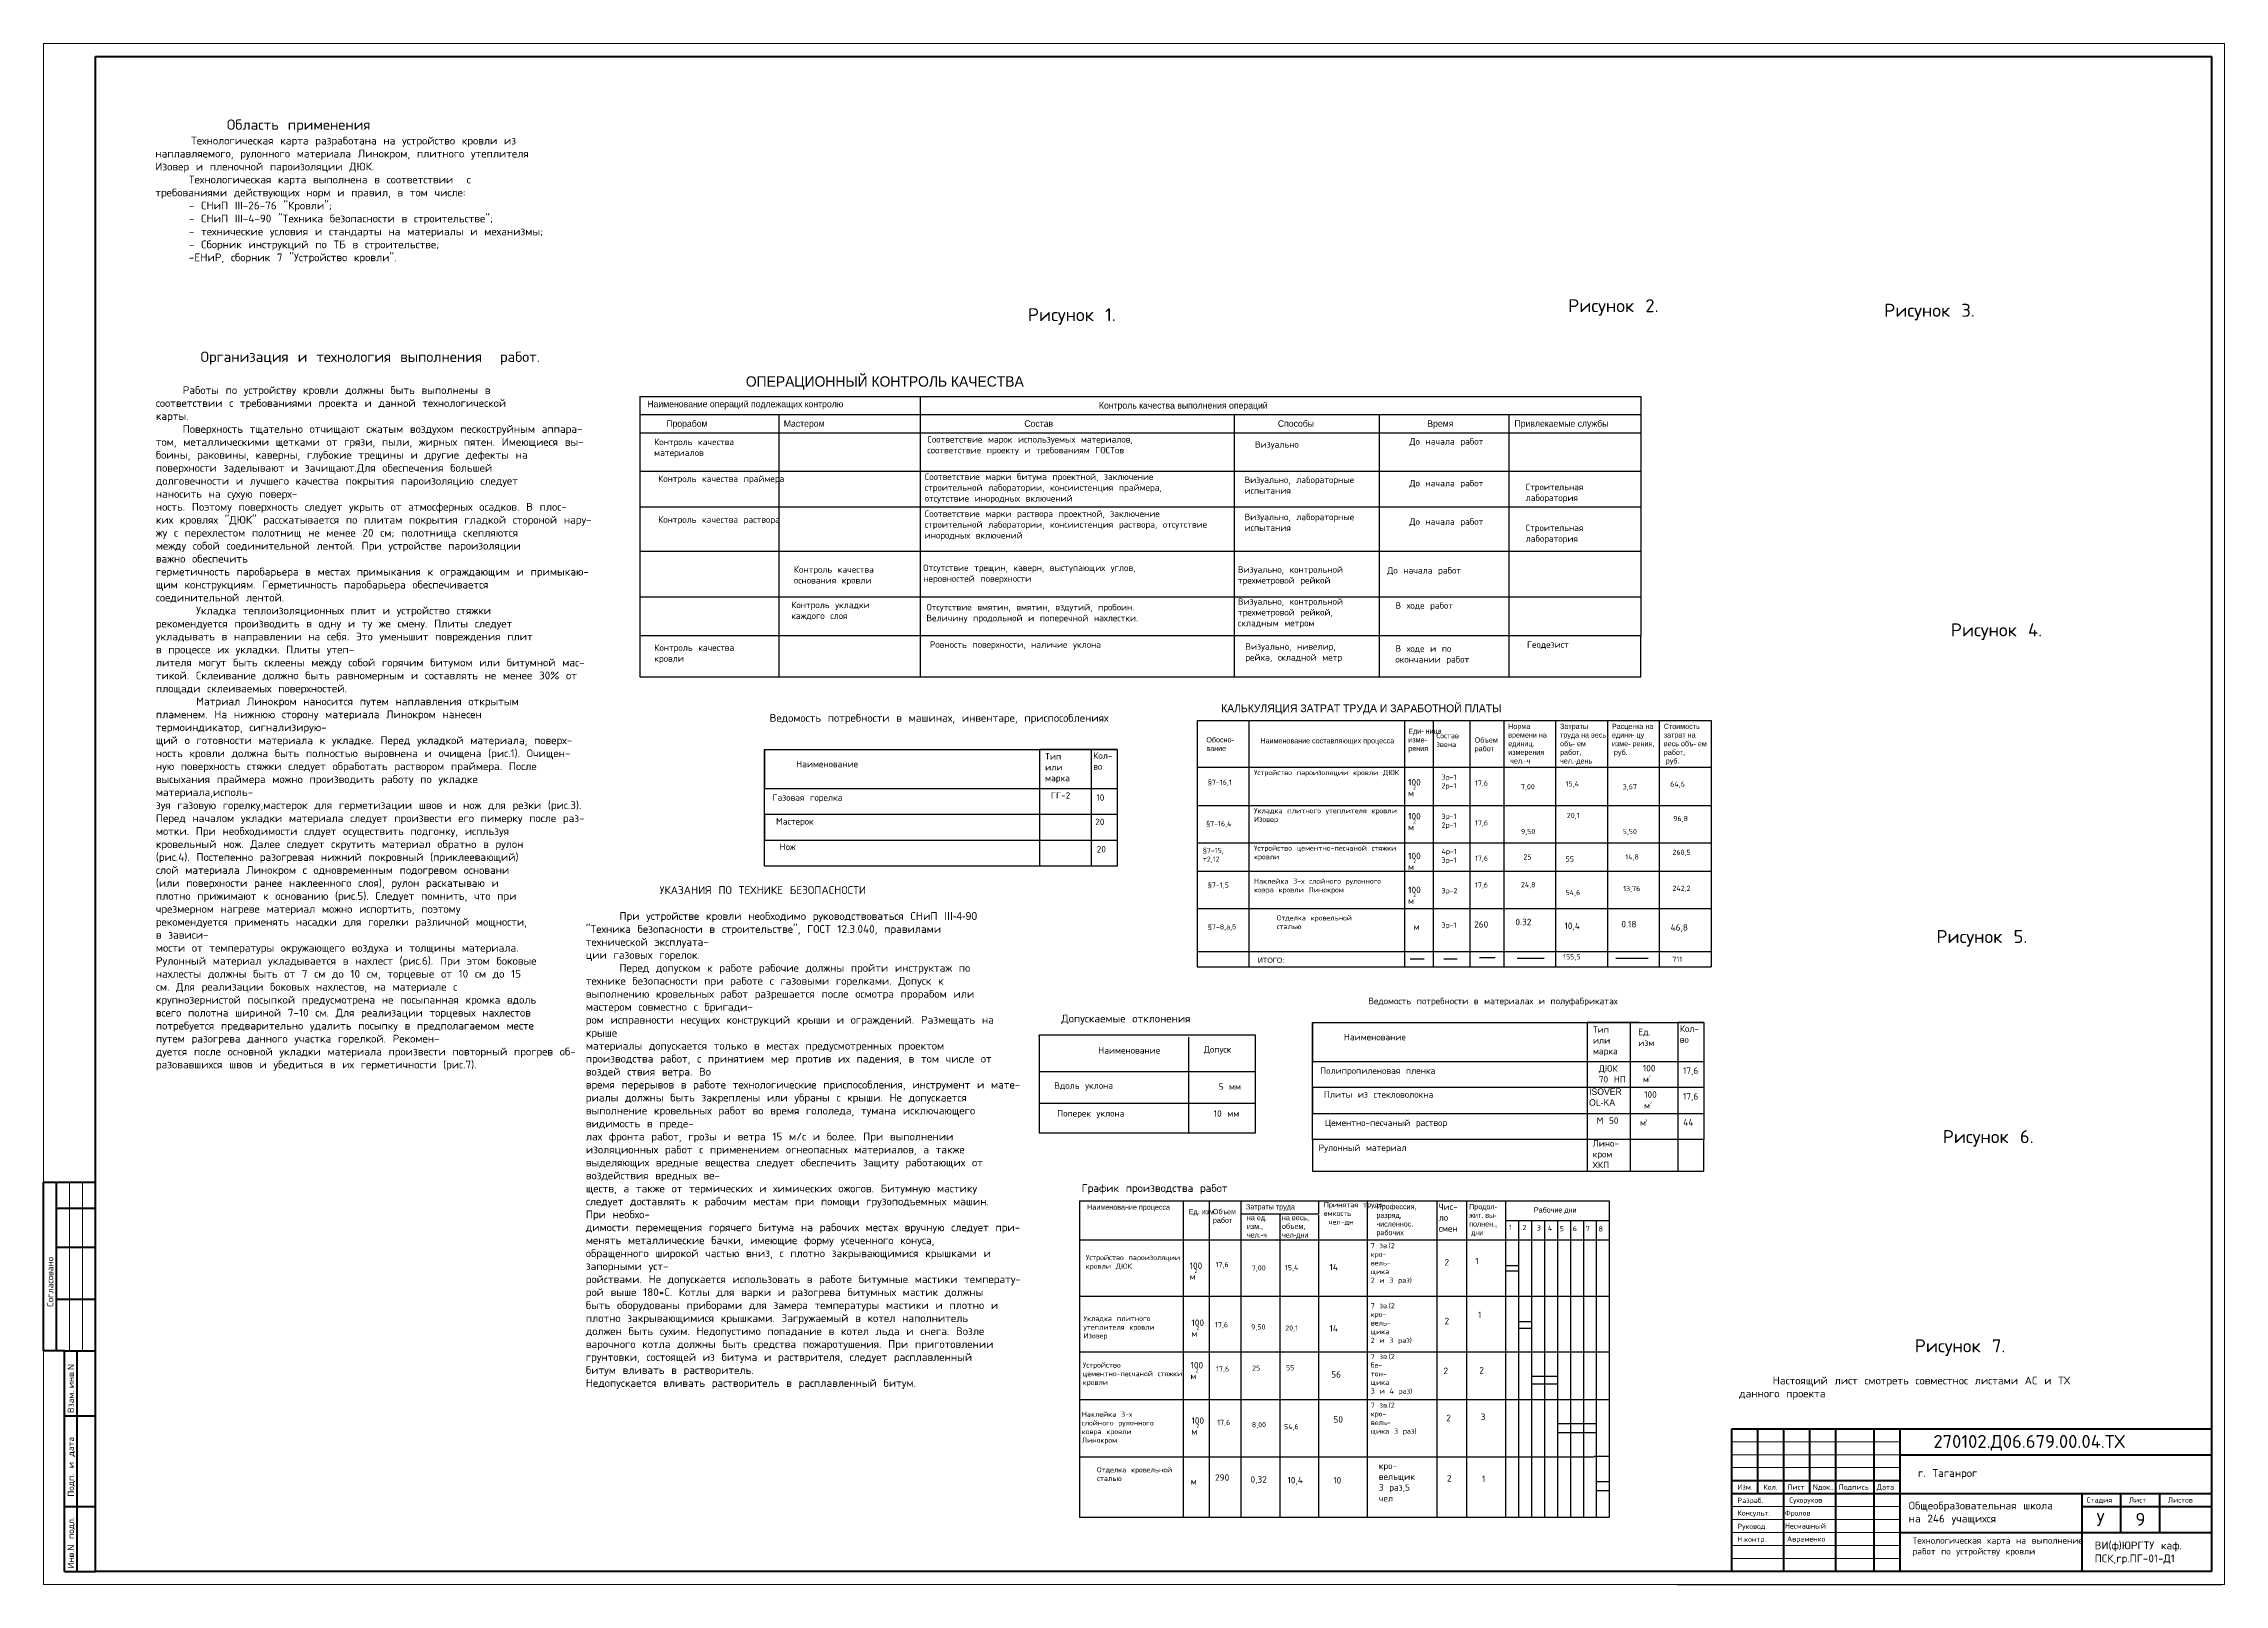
# Model space of a CAD drawing. Header units: millimetres. Extents: x 707 to 5070, y -235 to 1028.
# Drawn here: x 1539 to 2380, y -232 to 362 of the extents above; entities that cross this region are included whole.
import ezdxf

# ---------------------------------------------------------------- set-up
doc = ezdxf.new("R2010")
doc.units = ezdxf.units.MM
doc.linetypes.add('HIDDEN2', pattern=[4.7625, 3.175, -1.5875])
for name, color, linetype, lineweight in [('Основная', 7, 'Continuous', 40), ('Средняя', 94, 'Continuous', 30), ('Тонкая', 5, 'Continuous', 15)]:
    doc.layers.add(name, color=color, linetype=linetype, lineweight=lineweight)

msp = doc.modelspace()

# ---------------------------------------------------------------- texts
at = {"attachment_point": 1}
for s, insert, char_height, width in [('{\\Ftxt.shx|c204;        Область применения\\P    \\H0.75x;Технологическая карта разработана на устройство кровли из наплавляемого, рулонного материала Линокром, плитного утеплителя Изовер и пленочной пароизоляции ДЮК.\\P     Технологическая карта выполнена в соответствии  с требованиями действующих норм и правил, в том числе:\\P     - СНиП \\Ftxt.shx|c0;III\\Ftxt.shx|c204;-26-76 "Кровли";\\P     - СНиП \\Ftxt.shx|c0;III\\Ftxt.shx|c204;-4-90 "Техника безопасности в строительстве";\\P     - технические условия и стандарты на материалы и механизмы;\\P     - Сборник инструкций по ТБ в строительстве;\\P     -ЕНиР, сборник 7 "Устройство кровли".\\P\\H1.333x;      }', (1582.1604, 332.5017), 4, 159.217778), ('{\\Ftxt.shx|c204;     Организация и технология выполнения  работ.\\P\\P\\H0.75x;    Работы по устройству кровли должны быть выполнены в соответствии с требованиями проекта и данной технологической карты.\\P    Поверхность тщательно отчищают сжатым воздухом пескоструйным аппара-\\Pтом, металлическими щетками от грязи, пыли, жирных пятен. Имеющиеся вы-\\Pбоины, раковины, каверны, глубокие трещины и другие дефекты на поверхности заделывают и зачищают.Для обеспечения большей долговечности и лучшего качества покрытия пароизоляцию следует наносить на сухую поверх- \\Pность. Поэтому поверхность следует укрыть от атмосферных осадков. В плос-\\Pких кровлях "ДЮК" расскатывается по плитам покрытия гладкой стороной нару-\\Pжу с перехлестом полотнищ не менее 20 см; полотнища скепляются между собой соединительной лентой. При устройстве пароизоляции важно обеспечить \\Pгерметичность паробарьера в местах примыкания к ограждающим и примыкаю-\\Pщим конструкциям. Герметичность паробарьера обеспечивается соединительной лентой.\\P      Укладка теплоизоляционных плит и устройство стяжки рекомендуется производить в одну и ту же смену. Плиты следует укладывать в направлении на себя. Это уменьшит повреждения плит в процессе их укладки. Плиты утеп-\\Pлителя могут быть склеены между собой горячим битумом или битумной мас-\\Pтикой. Склеивание должно быть равномерным и составлять не менее 30% от \\Pплощади склеиваемых поверхностей.\\P      Матриал Линокром наносится путем наплавления открытым пламенем. На нижнюю сторону материала Линокром нанесен термоиндикатор, сигнализирую-\\Pщий о готовности материала к укладке. Перед укладкой материала, поверх-\\Pность кровли должна быть полностью выровнена и очищена (рис.1). Очищен-\\Pную поверхность стяжки следует обработать раствором праймера. После высыхания праймера можно производить работу по укладке материала,исполь-\\Pзуя газовую горелку,мастерок для герметизации швов и нож для резки (рис.3).\\PПеред началом укладки материала следует произвести его пимерку после раз-\\Pмотки. При необходимости слдует осуществить подгонку, испльзуя кровельный нож. Далее следует скрутить материал обратно в рулон (рис.4). Постепенно разогревая нижний покровный (приклеевающий) слой материала Линокром с одновременным подогревом основани (или поверхности ранее наклеенного слоя), рулон раскатываю и плотно прижимают к основанию (рис.5). Следует помнить, что при чрезмерном нагреве материал можно испортить, поэтому рекомендуется применять насадки для горелки различной мощности, в зависи-\\Pмости от температуры окружающего воздуха и толщины материала. Рулонный материал укладывается в нахлест (рис.6). При этом боковые нахлесты должны быть от 7 см до 10 см, торцевые от 10 см до 15 см. Для реализации боковых нахлестов, на материале с крупнозернистой посыпкой предусмотрена не посыпанная кромка вдоль всего полотна шириной 7-10 см. Для реализации торцевых нахлестов потребуется предварительно удалить посыпку в предполагаемом месте путем разогрева данного участка горелкой. Рекомен-\\Pдуется после основной укладки материала произвести повторный прогрев об-\\Pразовавшихся швов и убедиться в их герметичности (рис.7).\\fTahoma|b0|i0|c204|p34; }', (1582.3625, 243.0091), 4, 159.952744), ('{\\Ftxt.shx|c204;Ведомость потребности в машинах, инвентаре, приспособлениях}', (1819.0589, 103.2712), 3, 132.236276), ('{\\Ftxt.shx|c204;Наименование}', (1829.2887, 85.2522), 2.5, 80.711715), ('{\\Ftxt.shx|c204;Тип или марка}', (1925.2965, 88.1788), 2.5, 15.296172), ('{\\Ftxt.shx|c204;Кол-\\Pво}', (1943.8472, 88.504), 2.5, 10.354167), ('{\\Ftxt.shx|c204;Газовая горелка}', (1820.1329, 72.3261), 2.5, 98.96277), ('{\\Ftxt.shx|c204;ГГ-2}', (1927.5704, 73.1456), 2.5, 11.48186), ('{\\Ftxt.shx|c204;10}', (1945.0666, 72.3261), 2.5, 5.467563), ('{\\Ftxt.shx|c204;Мастерок}', (1821.545, 63.1423), 2.5, 95.083639), ('{\\Ftxt.shx|c204;20}', (1944.6156, 62.9468), 2.5, 6.065012), ('{\\Ftxt.shx|c204;Нож}', (1822.9145, 53.3681), 2.5, 69.062792), ('{\\Ftxt.shx|c204;20}', (1945.2026, 52.3907), 2.5, 5.673708), ('{\\Ftxt.shx|c204;           УКАЗАНИЯ ПО ТЕХНИКЕ БЕЗОПАСНОСТИ\\P\\P     При устройстве кровли необходимо руководствоваться СНиП }III-4-90 {\\Ftxt.shx|c204;"Техника безопасности в строительстве", ГОСТ 12.3.040, правилами технической эксплуата-\\Pции газовых горелок.\\P     Перед допуском к работе рабочие должны пройти инструктаж по технике безопасности при работе с газовыми горелками. Допуск к выполнению кровельных работ разрешается после осмотра прорабом или мастером совместно с бригади-\\Pром исправности несущих конструкций крыши и ограждений. Размещать на крыше \\Pматериалы допускается только в местах предусмотренных проектом производства работ, с принятием мер против их падения, в том числе от воздей ствия ветра. Во\\Pвремя перерывов в работе технологические приспособления, инструмент и мате-\\Pриалы должны быть закреплены или убраны с крыши. Не допускается выполнение кровельных работ во время гололеда, тумана исключающего видимость в преде-\\Pлах фронта работ, грозы и ветра 15 м/с и более. При выполнении изоляционных работ с применением огнеопасных материалов, а также выделяющих вредные вещества следует обеспечить защиту работающих от воздействия вредных ве-\\Pществ, а также от термических и химических ожогов. Битумную мастику следует доставлять к рабочим местам при помощи грузоподъемных машин. При необхо-\\Pдимости перемещения горячего битума на рабочих местах вручную следует при-\\Pменять металлические бачки, имеющие форму усеченного конуса, обращенного широкой частью вниз, с плотно закрывающимися крышками и запорными уст-\\Pройствами. Не допускается использовать в работе битумные мастики температу-\\Pрой выше 180*С. Котлы для варки и разогрева битумных мастик должны быть оборудованы приборами для замера температуры мастики и плотно и плотно закрывающимися крышками. Загружаемый в котел наполнитель должен быть сухим. Недопустимо попадание в котел льда и снега. Возле варочного котла должны быть средства пожаротушения. При приготовлении грунтовки, состоящей из битума и растврителя, следует расплавленный битум вливать в растворитель.\\PНедопускается вливать растворитель в расплавленный битум.\\P\\P}\\P{\\Ftxt.shx|c204;   }', (1748.182, 36.9026), 3, 159.274214), ('{\\Ftxt.shx|c204;Ведомость потребности в материалах и полуфабрикатах}', (2049.9309, -6.107), 2.5, 109.714707), ('{\\Ftxt.shx|c204;Допускаемые отклонения}', (1931.5899, -12.6131), 3, 72.272906), ('{\\Ftxt.shx|c204;Кол-\\Pво}', (2170.0478, -16.7789), 2.5, 10.354167), ('{\\Ftxt.shx|c204;Наименование}', (1945.8128, -25.1423), 2.5, 70.880927), ('{\\Ftxt.shx|c204;Допуск}', (1986.5448, -24.7541), 2.5, 32.801284), ('{\\Ftxt.shx|c204;Наименование}', (2040.5498, -20.0307), 2.5, 80.711715), ('{\\Ftxt.shx|c204;Тип или марка}', (2136.5576, -17.1041), 2.5, 15.296172), ('{\\Ftxt.shx|c204;Ед.\\Pизм}', (2154.0458, -18.0612), 2.5, 11.287587), ('{\\Ftxt.shx|c204;Полипропиленовая пленка }', (2031.394, -32.9568), 2.5, 98.96277), ('{\\Ftxt.shx|c204;ДЮК 70 НП}', (2138.8315, -32.1374), 2.5, 11.48186), ('{\\Ftxt.shx|c204;100 м}', (2155.8247, -32.0137), 2.5, 8.644345), ('{\\Ftxt.shx|c204;17,6}', (2171.2672, -32.9568), 2.5, 5.467563), ('{\\Ftxt.shx|c204;Вдоль уклона}', (1928.8467, -38.7041), 2.5, 70.126868), ('{\\Ftxt.shx|c204;5 мм}', (1992.1945, -39.1037), 2.5, 23.752656), ('ISOVER OL-KA', (2135.0707, -41.0639), 2.5, 14.955452), ('{\\Ftxt.shx|c204;2}', (2158.1237, -35.9585), 1, 2.741832), ('{\\Ftxt.shx|c204;Поперек уклона}', (1929.9778, -49.4184), 2.5, 56.930956), ('{\\Ftxt.shx|c204;10 мм}', (1990.3094, -49.4528), 2.5, 27.145882), ('{\\Ftxt.shx|c204;Плиты из стекловолокна }', (2032.8061, -42.1406), 2.5, 95.083639), ('{\\Ftxt.shx|c204;100 м}', (2156.3086, -42.1665), 2.5, 8.644345), ('{\\Ftxt.shx|c204;2}', (2158.6075, -46.1113), 1, 2.741832), ('{\\Ftxt.shx|c204;17,6}', (2171.2672, -42.8568), 2.5, 5.467563), ('{\\Ftxt.shx|c204;Цементно-песчаный раствор}', (2033.2008, -53.0481), 2.5, 98.168108), ('{\\Ftxt.shx|c204;М 50}', (2138.012, -52.2364), 2.5, 13.428571), ('{\\Ftxt.shx|c204;м}', (2154.7686, -52.9437), 2.5, 7.40835), ('{\\Ftxt.shx|c204;3}', (2156.8006, -52.9719), 1, 2.741832), ('{\\Ftxt.shx|c204;44}', (2171.4031, -52.8923), 2.5, 5.673708), ('{\\Ftxt.shx|c204;Рулонный материал}', (2030.7674, -62.6878), 2.5, 101.329188), ('{\\Ftxt.shx|c204;Лино-\\Pкром\\PХКП}', (2136.4524, -60.9815), 2.5, 14.51627), ('{\\Ftxt.shx|c204;     Настоящий лист смотреть совместнос листами АС и ТХ \\Pданного проекта}', (2192.9519, -152.1715), 3, 192.448731)]:
    msp.add_mtext(s, dxfattribs=dict(at, insert=insert, char_height=char_height, width=width))
at = {"linetype": 'HIDDEN2', "lineweight": 60, "char_height": 5, "width": 110.306123, "attachment_point": 1}
for s, insert in [('{\\Ftxt.shx|c204;Рисунок 2.}', (2127.0009, 263.2039)), ('{\\Ftxt.shx|c204;Рисунок 3.}', (2248.8647, 261.4246)), ('{\\Ftxt.shx|c204;Рисунок 1.}', (1918.6431, 259.7411)), ('{\\Ftxt.shx|c204;Рисунок 4.}', (2274.5767, 138.2141)), ('{\\Ftxt.shx|c204;Рисунок 5.}', (2269.0002, 19.9965)), ('{\\Ftxt.shx|c204;Рисунок 6.}', (2271.4472, -57.1598)), ('{\\Ftxt.shx|c204;Рисунок 7.}', (2260.6655, -137.8019))]:
    msp.add_mtext(s, dxfattribs=dict(at, insert=insert))
at = {"lineweight": -2, "attachment_point": 1}
for s, insert, char_height, width in [('{\\Ftxt.shx|c204;Соответствие марок используемых материалов,\\Pсоответствие проекту и требованиям ГОСТов}', (1879.8877, 210.4259), 2.5, 116.845634), ('{\\Ftxt.shx|c204;Контроль качества материалов}', (1774.5308, 209.4448), 2.5, 44.839909), ('{\\Ftxt.shx|c204;Визуально}', (2006.2251, 208.4637), 2.5, 44.185311), ('{\\Ftxt.shx|c204;До начала работ}', (2065.8095, 209.6341), 2.5, 33.057172), ('{\\Ftxt.shx|c204;Контроль качества праймера}', (1776.0595, 195.2494), 2.5, 50.327354), ('{\\Ftxt.shx|c204;Соответствие марки битума проектной, заключение строительной лаборатории, консиистенция праймера, отсутствие инородных включений}', (1878.8685, 196.0074), 2.5, 118.61069), ('{\\Ftxt.shx|c204;Визуально, лабораторные испытания}', (2002.2021, 194.8299), 2.5, 49.256896), ('{\\Ftxt.shx|c204;До начала работ}', (2065.8095, 193.5092), 2.5, 33.057172), ('{\\Ftxt.shx|c204;Строительная лаборатория}', (2110.587, 192.0642), 2.5, 40.049031), ('{\\Ftxt.shx|c204;Контроль качества раствора}', (1776.0595, 179.5086), 2.5, 50.327354), ('{\\Ftxt.shx|c204;Соответствие марки раствора проектной, заключение строительной лаборатории, консиистенция раствора, отсутствие инородных включений}', (1878.8685, 181.7641), 2.5, 118.61069), ('{\\Ftxt.shx|c204;Визуально, лабораторные испытания}', (2002.2021, 180.5125), 2.5, 49.256896), ('{\\Ftxt.shx|c204;До начала работ}', (2065.8095, 178.7006), 2.5, 33.057172), ('{\\Ftxt.shx|c204;Строительная лаборатория}', (2110.587, 176.3234), 2.5, 40.049031), ('{\\Ftxt.shx|c204;Контроль качества основания кровли}', (1828.3981, 160.2509), 2.5, 45.821832), ('{\\Ftxt.shx|c204;Отсутствие трещин, каверн, выступающих углов, \\Pнеровностей поверхности}', (1878.327, 160.905), 2.5, 117.500232), ('{\\Ftxt.shx|c204;Визуально, контрольной трехметровой рейкой}', (1999.6397, 160.2509), 2.5, 55.4375), ('{\\Ftxt.shx|c204;До начала работ}', (2057.2442, 159.9239), 2.5, 44.185337), ('{\\Ftxt.shx|c204;Контроль укладки \\Pкаждого слоя}', (1827.396, 146.5849), 2.5, 45.098423), ('{\\Ftxt.shx|c204;Отсутствие вмятин, вмятин, вздутий, пробоин.\\PВеличину продольной и поперечной нахлестки.}', (1879.5343, 145.7112), 2.5, 115.122442), ('{\\Ftxt.shx|c204;Визуально, контрольной трехметровой рейкой, складным метром}', (1999.6397, 147.9276), 2.5, 55.4375), ('{\\Ftxt.shx|c204;В ходе работ}', (2060.4048, 146.3733), 2.5, 38.762159), ('{\\Ftxt.shx|c204;Контроль качества\\Pкровли}', (1774.5834, 130.1176), 2.5, 48.070391), ('{\\Ftxt.shx|c204;Ровность поверхности, наличие уклона}', (1880.846, 131.3153), 2.5, 113.131806), ('{\\Ftxt.shx|c204;Визуально, нивелир, рейка, складной метр}', (2002.5111, 130.5384), 2.5, 50.151229), ('{\\Ftxt.shx|c204;В ходе и по окончании работ}', (2060.4048, 129.7777), 2.5, 38.762159), ('{\\Ftxt.shx|c204;Геодезист}', (2111.1557, 131.289), 2.5, 39.198637), ('{\\Ftxt.shx|c204;Состав звена}', (2076.203, 95.9318), 2, 12.010749), ('{\\Ftxt.shx|c204;100 м}', (2065.2925, 78.2263), 2.5, 8.644345), ('{\\Ftxt.shx|c204;2}', (2067.2445, 75.7187), 1.5, 3.625054), ('{\\Ftxt.shx|c204;3р-1\\P2р-1}', (2078.1988, 79.9514), 2, 8.666667), ('{\\Ftxt.shx|c204;17,6}', (2091.0771, 77.6691), 2, 8.923205), ('{\\Ftxt.shx|c204;15,4}', (2126.0138, 77.3867), 2, 11.29612), ('{\\Ftxt.shx|c204;64,6}', (2166.368, 77.2703), 2, 10.705529), ('{\\Ftxt.shx|c204;100 м}', (2065.2925, 65.1311), 2.5, 8.644345), ('{\\Ftxt.shx|c204;2}', (2067.2445, 62.6235), 1.5, 3.625054), ('{\\Ftxt.shx|c204;3р-1\\P2р-1}', (2078.1988, 64.8199), 2, 8.666667), ('{\\Ftxt.shx|c204;17,6}', (2091.0771, 62.3449), 2, 8.923205), ('{\\Ftxt.shx|c204;20,1}', (2126.4749, 65.1785), 2, 10.60452), ('{\\Ftxt.shx|c204;96,8}', (2167.5254, 63.9717), 2, 10.126856), ('{\\Ftxt.shx|c204;4р-1\\P3р-1}', (2078.1988, 51.3097), 2, 8.666667), ('{\\Ftxt.shx|c204;260,5}', (2167.236, 50.9622), 2, 8.969499), ('{\\Ftxt.shx|c204;100 м}', (2065.2925, 49.807), 2.5, 8.644345), ('{\\Ftxt.shx|c204;2}', (2067.2445, 47.2994), 1.5, 3.625054), ('{\\Ftxt.shx|c204;17,6}', (2091.0771, 48.6925), 2, 8.923205), ('{\\Ftxt.shx|c204;55}', (2126.0138, 48.3634), 2, 11.065587), ('{\\Ftxt.shx|c204;100 м}', (2065.2925, 36.7118), 2.5, 8.644345), ('{\\Ftxt.shx|c204;2}', (2067.2445, 34.2043), 1.5, 3.625054), ('{\\Ftxt.shx|c204;3р-2}', (2078.1988, 36.1782), 2, 8.666667), ('{\\Ftxt.shx|c204;17,6}', (2091.0771, 38.3836), 2, 8.923205), ('{\\Ftxt.shx|c204;54,6}', (2126.0138, 35.4642), 2, 11.987721), ('{\\Ftxt.shx|c204;242,2}', (2167.236, 37.0854), 2, 10.416193), ('{\\Ftxt.shx|c204;Отделка кровельной сталью}', (2014.6134, 25.6931), 2, 38.02963), ('{\\Ftxt.shx|c204;м}', (2067.4259, 22.5151), 2.5, 4.836703), ('{\\Ftxt.shx|c204;3р-1}', (2078.1988, 22.9214), 2, 8.666667), ('{\\Ftxt.shx|c204;260}', (2090.7502, 23.4216), 2.5, 7.621891), ('{\\Ftxt.shx|c204;0.32}', (2106.6647, 24.3557), 2.5, 10.983325), ('{\\Ftxt.shx|c204;10,4}', (2125.5854, 22.8794), 2.5, 10.588987), ('{\\Ftxt.shx|c204;0.18}', (2147.513, 23.5017), 2.5, 9.966111), ('{\\Ftxt.shx|c204;46,8}', (2166.5109, 22.257), 2.5, 12.146203), ('{\\Ftxt.shx|c204;155,5}', (2125.0556, 10.6962), 2, 12.641761), ('{\\Ftxt.shx|c204;711}', (2167.1948, 9.7245), 2, 11.021014), ('{\\Ftxt.shx|c204;Принятая трудо-\\Pемкость\\P чел-дн}', (2032.7761, -84.8751), 2, 26.986667), ('\\pt7.5;{\\Ftxt.shx|c204;Чис-\\Pло\\Pсмен}', (2077.0852, -85.4431), 2.5, 10.242424), ('\\pt20;{\\Ftxt.shx|c204;7 зв.(2 \\Pкро-\\Pвель-\\Pщика\\P2 и 3 раз)}', (2050.8728, -100.6577), 2, 97.055556), ('{\\Ftxt.shx|c204;1}', (2104.2298, -93.6534), 2, 3.321473), ('{\\Ftxt.shx|c204;2}', (2109.3965, -93.7099), 2, 2.398853), ('{\\Ftxt.shx|c204;3}', (2114.9323, -93.8523), 2, 2.583356), ('{\\Ftxt.shx|c204;4 }', (2119.1764, -93.9231), 2, 2.952414), ('{\\Ftxt.shx|c204;5}', (2123.7895, -94.1219), 2, 2.767885), ('{\\Ftxt.shx|c204;6}', (2128.7895, -94.0976), 2, 2.767885), ('{\\Ftxt.shx|c204;7}', (2133.7895, -94.0976), 2, 2.767885), ('{\\Ftxt.shx|c204;8}', (2138.7895, -94.2401), 2, 2.767885), ('{\\Ftxt.shx|c204;100 м}', (1981.0179, -108.1646), 2.5, 8.644345), ('{\\Ftxt.shx|c204;17,6}', (1991.024, -107.9881), 2, 8.923205), ('{\\Ftxt.shx|c204;15,4}', (2017.8159, -109.151), 2, 11.29612), ('{\\Ftxt.shx|c204;14}', (2034.9577, -108.7328), 2.5, 12.798436), ('{\\Ftxt.shx|c204;2}', (2079.3182, -106.8308), 2.5, 7.198398), ('{\\Ftxt.shx|c204;1}', (2091.1379, -106.4077), 2.5, 8.975535), ('{\\Ftxt.shx|c204;2}', (1982.9698, -110.6722), 1.5, 3.625054), ('\\pt20;{\\Ftxt.shx|c204;7 зв.(2 \\Pкро-\\Pвель-\\Pщика\\P2 и 3 раз)}', (2050.8728, -123.8156), 2, 97.055556), ('{\\Ftxt.shx|c204;100 м}', (1981.7295, -130.1476), 2.5, 8.644345), ('{\\Ftxt.shx|c204;2}', (1983.6814, -132.6552), 1.5, 3.625054), ('{\\Ftxt.shx|c204;17,6}', (1990.8115, -131.1659), 2, 8.923205), ('{\\Ftxt.shx|c204;20,1}', (2017.8939, -132.4593), 2, 10.60452), ('{\\Ftxt.shx|c204;14}', (2034.9577, -132.318), 2.5, 12.798436), ('{\\Ftxt.shx|c204;2}', (2079.3182, -129.4819), 2.5, 7.198398), ('{\\Ftxt.shx|c204;1}', (2092.2527, -127.0924), 2.5, 7.24499), ('{\\Ftxt.shx|c204;100 м}', (1981.3737, -146.5383), 2.5, 8.644345), ('{\\Ftxt.shx|c204;2}', (1983.3256, -149.0459), 1.5, 3.625054), ('{\\Ftxt.shx|c204;17,6}', (1991.2364, -148.2145), 2, 8.923205), ('{\\Ftxt.shx|c204;55}', (2018.199, -147.7433), 2, 11.065587), ('{\\Ftxt.shx|c204;56}', (2035.6455, -150.0518), 2.5, 10.936808), ('\\pt20;{\\Ftxt.shx|c204;7 зв.(2 \\Pбе-\\Pтон-\\Pщика\\P3 и 4 раз)}', (2050.8728, -143.3913), 2, 97.055556), ('{\\Ftxt.shx|c204;2}', (2078.9279, -148.7221), 2.5, 5.803214), ('{\\Ftxt.shx|c204;2}', (2092.7664, -148.499), 2.5, 8.258429), ('{\\Ftxt.shx|c204;100 м}', (1981.7295, -167.8637), 2.5, 8.644345), ('{\\Ftxt.shx|c204;50}', (2036.4987, -167.4146), 2.5, 5.00104), ('\\pt20;{\\Ftxt.shx|c204;7 зв.(2 \\Pкро-\\Pвель-\\Pщика 3 раз)}', (2050.8728, -162.1867), 2, 97.055556), ('{\\Ftxt.shx|c204;2}', (2080.0171, -166.8585), 2.5, 5.803214), ('{\\Ftxt.shx|c204;3}', (2093.2607, -166.4152), 2.5, 5.751212), ('{\\Ftxt.shx|c204;2}', (1983.6814, -170.3713), 1.5, 3.625054), ('{\\Ftxt.shx|c204;17,6}', (1991.6613, -168.802), 2, 8.923205), ('{\\Ftxt.shx|c204;54,6}', (2017.4329, -170.4583), 2, 11.987721), ('{\\Ftxt.shx|c204;Отделка кровельной сталью}', (1945.3082, -187.0803), 2, 30.031107), ('{\\Ftxt.shx|c204;м}', (1981.4881, -191.2754), 2.5, 5.515995), ('{\\Ftxt.shx|c204;290}', (1990.8413, -189.8376), 2.5, 7.194777), ('{\\Ftxt.shx|c204;0,32}', (2004.5114, -190.5565), 2.5, 8.633742), ('{\\Ftxt.shx|c204;10,4}', (2018.7602, -190.8501), 2.5, 8.729048), ('{\\Ftxt.shx|c204;10}', (2036.4179, -190.8968), 2.5, 8.22915), ('{\\Ftxt.shx|c204;кро-\\Pвельщик 3 раз,5 чел}', (2054.0014, -185.3065), 2.5, 13.208333), ('{\\Ftxt.shx|c204;2}', (2080.2613, -190.1778), 2.5, 6.476147), ('{\\Ftxt.shx|c204;1}', (2093.7808, -190.3837), 2.5, 6.787186)]:
    msp.add_mtext(s, dxfattribs=dict(at, insert=insert, char_height=char_height, width=width))
at = {"layer": 'Средняя', "color": 0, "lineweight": -2, "attachment_point": 1}
for s, insert, char_height, width in [('ОПЕРАЦИОННЫЙ КОНТРОЛЬ КАЧЕСТВА', (1809.8834, 233.4811), 4, 189.465373), ('КАЛЬКУЛЯЦИЯ ЗАТРАТ ТРУДА И ЗАРАБОТНОЙ ПЛАТЫ ', (1993.186, 106.9902), 3, 184.339611), ('{\\Ftxt.shx|c204;График производства работ }', (1939.3816, -77.9719), 3, 192.403371)]:
    msp.add_mtext(s, dxfattribs=dict(at, insert=insert, char_height=char_height, width=width))
at = {"layer": 'Тонкая', "color": 0, "lineweight": -2, "attachment_point": 1}
for s, insert, char_height, width in [('Наименование операций подлежащих контролю', (1771.884, 224.0543), 2.5, 105.533902), ('Контроль качества выполнения операций', (1946.0561, 223.5092), 2.5, 90.912337), ('Прорабом', (1779.1981, 216.5092), 2.5, 45.960868), ('Мастером', (1824.5186, 216.5092), 2.5, 35.952938), ('Состав', (1917.2877, 216.5092), 2.5, 45.960868), ('Способы', (2015.0582, 216.5092), 2.5, 45.960868), ('Время', (2072.696, 216.5092), 2.5, 45.960868), ('Привлекаемые службы', (2106.3049, 216.5092), 2.5, 48.190139), ('Обосно- вание', (1987.485, 94.3524), 2, 12.583429), ('Наименование составляющих процесса', (2008.3211, 93.9751), 2, 51.580141), ('Еди- ница изме- рения', (2065.361, 97.6566), 2, 12.583429), ('Объем работ', (2090.9419, 94.2577), 2, 12.583429), ('Норма времени на единиц. измерения\\P чел.-ч', (2103.8995, 99.5252), 2, 18.134363), ('Затраты труда на весь объ- ем работ, чел.-день', (2123.8995, 99.5252), 2, 18.134363), ('Расценка на едини- цу изме- рения,\\P руб.', (2143.8995, 99.5252), 2, 18.134363), ('Стоимость затрат на весь объ- ем работ,\\P руб.', (2163.8995, 99.5252), 2, 18.134363), ('§{\\Ftxt.shx|c204;7-16,1} ', (1988.0648, 77.9638), 2, 15.672497), ('{\\Ftxt.shx|c204;Устройство пароизоляции кровли ДЮК}', (2005.854, 81.7131), 2, 57.971102), ('{\\Ftxt.shx|c204;7,00}', (2108.8083, 76.2509), 2, 11.009112), ('{\\Ftxt.shx|c204;3,67}', (2148.0335, 76.2509), 2, 11.009112), ('§{\\Ftxt.shx|c204;7-16,4} ', (1987.3843, 62.013), 2, 15.672497), ('{\\Ftxt.shx|c204;Укладка плитного утеплителя кровли Изовер}', (2005.854, 67.0082), 2, 57.971102), ('{\\Ftxt.shx|c204;9,50}', (2108.8083, 58.9826), 2, 11.009112), ('{\\Ftxt.shx|c204;5,50}', (2148.0335, 58.9826), 2, 11.009112), ('§{\\Ftxt.shx|c204;7-15,\\Pт2,12}', (1986.1128, 51.6659), 2, 27.416667), ('{\\Ftxt.shx|c204;Устройство цементно-песчаной стяжки кровли}', (2005.854, 52.5923), 2, 57.971102), ('{\\Ftxt.shx|c204;25}', (2109.7419, 49.1866), 2, 11.009112), ('{\\Ftxt.shx|c204;14,8}', (2149.0497, 49.1866), 2, 11.009112), ('§{\\Ftxt.shx|c204;7-1,5}', (1988.0648, 38.3707), 2, 15.672497), ('{\\Ftxt.shx|c204;Наклейка 3-х слойного рулонного ковра кровли Линокром}', (2005.854, 39.8491), 2, 57.971102), ('{\\Ftxt.shx|c204;24,8}', (2108.8017, 38.4859), 2, 11.009112), ('{\\Ftxt.shx|c204;13,76}', (2148.2213, 36.9787), 2, 11.009112), ('§{\\Ftxt.shx|c204;7-8,а,б}', (1988.0648, 22.2554), 2, 15.672497), ('ИТОГО:', (2007.3281, 9.3604), 2, 57.971102), ('Наименование процесса', (1941.5499, -85.8531), 2, 29.309681), ('Ед. изм.', (1980.7066, -87.5597), 2, 12.583429), ('Объем работ', (1990.0085, -87.5597), 2, 12.583429), ('Затраты труда', (2002.7519, -85.7115), 2, 28.587564), ('на ед. изм., чел.-ч', (2003.1356, -89.8987), 2, 12.583429), ('на весь, объем, чел-дни', (2016.6348, -89.8987), 2, 14.108727), ('Профессия, разряд, численнос. рабочих', (2053.0671, -85.6441), 2, 18.849653), ('Продол- жит. вы- полнен.,\\P дни', (2088.8403, -85.6441), 2, 14.17545), ('Рабочие дни', (2113.7811, -86.9073), 2, 24.535999), ('{\\Ftxt.shx|c204;Устройство пароизоляции кровли ДЮК}', (1940.9844, -105.264), 2, 40.231111), ('{\\Ftxt.shx|c204;7,00}', (2005.0217, -109.2192), 2, 11.009112), ('{\\Ftxt.shx|c204;Укладка плитного утеплителя кровли Изовер}', (1940.1049, -128.7639), 2, 31.716667), ('{\\Ftxt.shx|c204;9,50}', (2004.745, -132.0161), 2, 11.009112), ('{\\Ftxt.shx|c204;Устройство цементно-песчаной стяжки кровли}', (1939.8107, -146.6895), 2, 40.966667), ('{\\Ftxt.shx|c204;25}', (2005.1252, -147.8934), 2, 11.009112), ('{\\Ftxt.shx|c204;Наклейка 3-х слойного рулонного ковра кровли Линокром}', (1939.4545, -165.6799), 2, 30.216667), ('{\\Ftxt.shx|c204;8,00}', (2005.0151, -169.7069), 2, 11.009112)]:
    msp.add_mtext(s, dxfattribs=dict(at, insert=insert, char_height=char_height, width=width))
at = {"layer": 'Тонкая', "color": 0, "char_height": 2.5, "attachment_point": 1, "rotation": 90}
for s, insert, width in [('{\\Ftxt.shx|c204;Согласовано}', (1540.3503, -125.2409), 48.477778), ('{\\Ftxt.shx|c204;Взам.} {\\Ftxt.shx|c204;инв.}N', (1548.3503, -166.1899), 26.146084), ('{\\Ftxt.shx|c204;Подп. и дата}', (1548.3503, -198.448), 31.311111), ('{\\Ftxt.shx|c204;Инв.}N{\\Ftxt.shx|c204; подл.}', (1548.3503, -226.1899), 26.146084)]:
    msp.add_mtext(s, dxfattribs=dict(at, insert=insert, width=width))
at = {"layer": 'Тонкая', "color": 0, "attachment_point": 1}
for s, insert, char_height, width in [('{\\Ftxt.shx|c204;270102.Д06.679.00.04.ТХ}', (2267.8702, -174.6683), 5, 97.770833), ('{\\Ftxt.shx|c204;г. Таганрог}', (2261.9328, -187.8441), 3, 67.566837), ('{\\Ftxt.shx|c204;Разраб.}', (2192.2761, -198.8799), 2, 20.486275), ('{\\Ftxt.shx|c204;Изм.}', (2192.2761, -193.7543), 2, 8.813725), ('{\\Ftxt.shx|c204;Кол.}', (2202.2761, -193.7543), 2, 8.813725), ('{\\Ftxt.shx|c204;Лист}', (2211.4641, -193.7543), 2, 12.44697), ('{\\Ftxt.shx|c204;Сухоруков}', (2212.2761, -198.7543), 2, 13.666667), ('N{\\Ftxt.shx|c204;док..}', (2221.3417, -193.7543), 2, 11.964912), ('{\\Ftxt.shx|c204;Подпись}', (2231.3417, -193.7543), 2, 14.120229), ('{\\Ftxt.shx|c204;Дата}', (2246.0302, -193.7543), 2, 8.813725), ('{\\Ftxt.shx|c204;Общеобразовательная школа на 246 учащихся}', (2258.3335, -200.3951), 3, 67.575292), ('{\\Ftxt.shx|c204;Стадия}', (2326.9567, -198.7543), 2, 12.44697), ('{\\Ftxt.shx|c204;Лист}', (2343.2486, -198.7543), 2, 12.44697), ('{\\Ftxt.shx|c204;Листов}', (2358.2486, -198.7543), 2, 12.44697), ('{\\Ftxt.shx|c204;Руковод.}', (2192.2761, -208.8799), 2, 20.486275), ('{\\Ftxt.shx|c204;Консульт.}', (2192.2761, -203.7543), 2, 17.095238), ('{\\Ftxt.shx|c204;Фролов}', (2210.5944, -203.7543), 2, 20.666667), ('{\\Ftxt.shx|c204;Несмашный}', (2210.5944, -208.7543), 2, 20.666667), ('{\\Ftxt.shx|c204;У}', (2330.7798, -204.7115), 5, 5.621406), ('{\\Ftxt.shx|c204;9}', (2345.7798, -204.7115), 5, 5.621406), ('{\\Ftxt.shx|c204;Н.контр.}', (2192.2761, -213.8799), 2, 20.486275), ('{\\Ftxt.shx|c204;Авраменко}', (2211.4272, -213.7543), 2, 16.368627), ('{\\Ftxt.shx|c204;Технологическая карта на выполнение работ по устройству кровли}', (2259.8439, -214.0799), 2.5, 73), ('{\\Ftxt.shx|c204;ВИ(ф)ЮРГТУ каф. ПСК,гр.ПГ-01-Д1}', (2330.0539, -215.7425), 3, 47.658206)]:
    msp.add_mtext(s, dxfattribs=dict(at, insert=insert, char_height=char_height, width=width))

# ---------------------------------------------------------------- linework, layer by layer
at = {"lineweight": -2}
for p, q in [((1768.9981, 133.5513), (1768.9981, 117.6631)), ((1822.6538, 133.5513), (1822.6538, 117.6631)), ((1877.1717, 133.5513), (1877.1717, 117.6631)), ((1998.1887, 133.5513), (1998.1887, 117.6631)), ((2054.1887, 133.5513), (2054.1887, 117.6631)), ((2104.1887, 133.5513), (2104.1887, 117.6631)), ((2154.9981, 117.6631), (2154.9981, 133.5513)), ((1768.9981, 117.6631), (2154.9981, 117.6631)), ((2074.9774, 100.8301), (2074.9774, 5.8732)), ((1983.9183, 28.2785), (2182.1376, 28.2785)), ((2066.091, 8.886), (2071.432, 8.886)), ((2079.0622, 8.886), (2084.1489, 8.886)), ((2092.7964, 9.3943), (2098.9004, 9.3943)), ((2107.2936, 9.1402), (2117.7214, 9.1402)), ((2145.4441, 9.1402), (2157.9067, 9.1402)), ((2030.7436, -89.8987), (2030.7436, -206.3272)), ((2030.8242, -89.4527), (2030.8242, -84.4527)), ((2076.3397, -84.4499), (2076.3397, -206.3272)), ((2142.8719, -84.4527), (2142.8719, -91.9527)), ((2102.8839, -109.3088), (2107.8102, -109.3088)), ((2102.8839, -111.3846), (2107.8102, -111.3846)), ((2107.8719, -130.9429), (2112.8353, -130.9429)), ((2107.8719, -133.5371), (2112.8353, -133.5371)), ((2112.8413, -151.9761), (2122.8719, -151.9761)), ((2112.8413, -155.0086), (2122.8719, -155.0086)), ((2122.8719, -170.2049), (2137.8719, -170.2049)), ((2122.8719, -170.2049), (2137.8719, -170.2049)), ((2122.8719, -173.7223), (2137.8719, -173.7223)), ((1938.5767, -178.9592), (1938.5767, -206.3272)), ((2142.8719, -183.0151), (2136.982, -183.0151)), ((2137.8719, -192.6432), (2142.7207, -192.6432)), ((2137.8719, -196.0311), (2142.7207, -196.0311)), ((1938.5767, -206.3272), (2142.8719, -206.3272))]:
    msp.add_line(p, q, dxfattribs=at)
for p, q in [((1817.1146, 89.5828), (1953.0794, 89.5828)), ((1817.1146, 44.5828), (1817.1146, 89.5828)), ((1817.1146, 89.5828), (1817.1146, 74.5828)), ((1943.0794, 89.5828), (1923.0794, 89.5828)), ((1923.0794, 89.5828), (1923.0794, 44.5828)), ((1953.0794, 89.5828), (1943.0794, 89.5828)), ((1943.0794, 89.5828), (1943.0794, 44.5828)), ((1953.0794, 89.5828), (1953.0794, 44.5828)), ((1817.1146, 74.5828), (1953.0794, 74.5828)), ((1953.0794, 74.5828), (1953.0794, 64.5828)), ((1953.0794, 64.5828), (1817.1146, 64.5828)), ((1817.1146, 64.5828), (1817.1146, 54.5828)), ((1817.1146, 54.5828), (1953.0794, 54.5828)), ((1953.0794, 54.5828), (1953.0794, 44.5828)), ((1953.0794, 44.5828), (1817.1146, 44.5828)), ((2028.3757, -15.7001), (2028.3757, -30.7001)), ((2028.3757, -60.7001), (2028.3757, -15.7001)), ((2028.3757, -15.7001), (2179.28, -15.7001)), ((2134.3405, -15.7001), (2134.3405, -60.7001)), ((2154.3405, -15.7001), (2134.3405, -15.7001)), ((2150.932, -15.3389), (2150.932, -60.841)), ((2169.28, -15.7001), (2169.28, -60.7001)), ((2179.28, -15.7001), (2169.28, -15.7001)), ((2179.28, -15.7001), (2179.28, -60.7001)), ((2006.4178, -20.5083), (1923.015, -20.5083)), ((1923.015, -21.0545), (1923.015, -20.5083)), ((1923.015, -21.0545), (1923.015, -58.2373)), ((1980.716, -58.2373), (1980.716, -21.2503)), ((2006.4178, -58.2373), (2006.4178, -20.5083)), ((2028.3757, -30.7001), (2179.28, -30.7001)), ((2179.28, -30.7001), (2179.28, -40.7001)), ((1923.015, -34.5275), (2006.4178, -34.5275)), ((2028.3757, -40.7001), (2028.3757, -50.7001)), ((2179.28, -40.7001), (2028.3757, -40.7001)), ((1923.3863, -46.7737), (2006.4178, -46.7737)), ((1923.015, -58.2373), (2006.4178, -58.2373)), ((2028.3757, -50.7001), (2179.28, -50.7001)), ((2179.28, -50.7001), (2179.28, -60.7001)), ((2179.28, -60.7001), (2028.3757, -60.7001)), ((2028.3757, -60.7001), (2028.3757, -72.9272)), ((2134.3405, -60.7001), (2134.3405, -72.9272)), ((2150.932, -60.841), (2150.932, -72.9272)), ((2169.28, -60.7001), (2169.28, -72.9272)), ((2179.28, -72.9272), (2179.28, -60.7001)), ((2028.3757, -72.9272), (2179.28, -72.9272)), ((2169.0826, -232.2661), (2379.0826, -232.2661))]:
    msp.add_line(p, q)
at = {"lineweight": -3}
for p, q in [((2375.0826, -172.2661), (2375.0826, -227.2661)), ((2375.0826, -227.2661), (2190.0826, -227.2661))]:
    msp.add_line(p, q, dxfattribs=at)
at = {"layer": 'Основная', "color": 0}
for p, q in [((1559.0826, 356.7339), (2375.0826, 356.7339)), ((1559.0826, -227.2661), (1559.0826, 356.7339)), ((2375.0826, 356.7339), (2375.0826, -227.2661)), ((1539.0826, -142.2661), (1539.0826, -77.2661)), ((1539.0826, -77.2661), (1559.0826, -77.2661)), ((1544.0826, -142.2661), (1544.0826, -77.2661)), ((1544.0826, -87.2661), (1559.0826, -87.2661)), ((1544.0826, -102.2661), (1559.0826, -102.2661)), ((1544.0826, -122.2661), (1559.0826, -122.2661)), ((1547.0826, -142.2661), (1539.0826, -142.2661)), ((1547.0826, -227.2661), (1547.0826, -142.2661)), ((1547.0826, -142.2661), (1559.0826, -142.2661)), ((1552.0826, -227.2661), (1552.0826, -142.2661)), ((1547.0826, -167.2661), (1559.0826, -167.2661)), ((2190.0826, -172.2661), (2375.0826, -172.2661)), ((2190.0826, -227.2661), (2190.0826, -172.2661)), ((2200.0826, -172.2661), (2200.0826, -197.2661)), ((2210.0826, -172.2661), (2210.0826, -227.2661)), ((2220.0826, -172.2661), (2220.0826, -197.2661)), ((2230.0826, -172.2661), (2230.0826, -227.2661)), ((2245.0826, -227.2661), (2245.0826, -172.2661)), ((2255.0826, -227.2661), (2255.0826, -172.2661)), ((2255.0826, -182.2661), (2375.0826, -182.2661)), ((2190.0826, -192.2661), (2255.0826, -192.2661)), ((2190.0826, -197.2661), (2375.0826, -197.2661)), ((2325.0826, -197.2661), (2325.0826, -227.2661)), ((2340.0826, -197.2661), (2340.0826, -212.2661)), ((2355.0826, -197.2661), (2355.0826, -212.2661)), ((1547.0826, -202.2661), (1559.0826, -202.2661)), ((2325.0826, -202.2661), (2375.0826, -202.2661)), ((2255.0826, -212.2661), (2375.0826, -212.2661)), ((1547.0826, -227.2661), (1559.0826, -227.2661)), ((2375.0826, -227.2661), (1559.0826, -227.2661))]:
    msp.add_line(p, q, dxfattribs=at)
at = {"layer": 'Основная', "color": 0, "lineweight": -2}
for p, q in [((1768.9981, 225.7351), (2154.9981, 225.7351)), ((1768.9981, 225.7351), (1768.9981, 133.5513)), ((1768.9981, 218.7351), (2154.9981, 218.7351)), ((1822.6538, 218.7351), (1822.6538, 133.5513)), ((1877.1717, 225.7351), (1877.1717, 133.5513)), ((1998.1887, 218.7351), (1998.1887, 133.5513)), ((2054.1887, 218.7351), (2054.1887, 133.5513)), ((2104.1887, 218.7351), (2104.1887, 133.5513)), ((2154.9981, 225.7351), (2154.9981, 133.5513)), ((1768.9981, 211.7351), (2154.9981, 211.7351)), ((1768.9981, 133.5513), (2154.9981, 133.5513)), ((1983.9113, 100.7636), (1983.9113, 5.8732)), ((1983.9113, 100.7636), (2182.1477, 100.7636)), ((2003.9113, 100.7636), (2003.9113, 5.8732)), ((2063.9113, 100.7636), (2063.9113, 5.8732)), ((2089.1477, 100.7636), (2089.1477, 5.8732)), ((2102.1477, 100.7636), (2102.1477, 5.8732)), ((2122.1477, 100.7636), (2122.1477, 5.8732)), ((2142.1477, 100.7636), (2142.1477, 5.8732)), ((2162.1477, 100.7636), (2162.1477, 5.8732)), ((2182.1477, 100.7636), (2182.1477, 5.8732)), ((1983.9113, 82.7287), (2182.1477, 82.7287)), ((1983.9113, 11.722), (2182.1477, 11.722)), ((1983.9113, 5.8732), (2182.1477, 5.8732)), ((1938.5767, -84.4527), (2142.8719, -84.4527)), ((1938.5767, -84.4527), (1938.5767, -178.9592)), ((1978.5767, -84.4527), (1978.5767, -206.3272)), ((1988.5767, -84.4527), (1988.5767, -206.3272)), ((2000.8242, -84.4527), (2000.8242, -206.3272)), ((2000.8242, -89.4527), (2030.8242, -89.4527)), ((2015.8242, -89.4527), (2015.8242, -206.3272)), ((2049.4666, -84.4527), (2049.4666, -206.3272)), ((2087.8719, -84.4527), (2087.8719, -206.3272)), ((2102.8719, -84.4527), (2102.8719, -206.3272)), ((2102.8719, -91.9527), (2142.8719, -91.9527)), ((2107.8719, -91.9527), (2107.8719, -206.3272)), ((2112.8719, -91.9527), (2112.8719, -206.3272)), ((2117.8719, -91.9527), (2117.8719, -206.3272)), ((2122.8719, -91.9527), (2122.8719, -206.3272)), ((2127.8719, -91.9527), (2127.8719, -206.3272)), ((2132.8719, -91.9527), (2132.8719, -206.3272)), ((2137.8719, -91.9527), (2137.8719, -206.3272)), ((2142.8719, -91.9527), (2142.8719, -206.3272)), ((1938.5767, -99.4527), (2142.8719, -99.4527)), ((1938.5767, -183.0347), (2136.982, -183.0347))]:
    msp.add_line(p, q, dxfattribs=at)
at = {"layer": 'Тонкая', "color": 0}
for p, q in [((1539.0826, 361.7339), (2380.0826, 361.7339)), ((1539.0826, -232.2661), (1539.0826, 361.7339)), ((2380.0826, 361.7339), (2380.0826, -232.2661)), ((1549.0826, -142.2661), (1549.0826, -77.2661)), ((1554.0826, -142.2661), (1554.0826, -77.2661)), ((2190.0826, -177.2661), (2255.0826, -177.2661)), ((2190.0826, -182.2661), (2255.0826, -182.2661)), ((2190.0826, -187.2661), (2255.0826, -187.2661)), ((2190.0826, -202.2661), (2255.0826, -202.2661)), ((2190.0826, -207.2661), (2255.0826, -207.2661)), ((2190.0826, -212.2661), (2255.0826, -212.2661)), ((2190.0826, -217.2661), (2255.0826, -217.2661)), ((2190.0826, -222.2661), (2255.0826, -222.2661)), ((2380.0826, -232.2661), (1539.0826, -232.2661))]:
    msp.add_line(p, q, dxfattribs=at)
at = {"layer": 'Тонкая', "color": 0, "lineweight": -2}
for p, q in [((1768.9981, 196.8488), (2154.9981, 196.8488)), ((1768.9981, 183.164), (2154.9981, 183.164)), ((1768.9981, 166.0272), (2154.9981, 166.0272)), ((1768.9981, 148.4377), (2154.9981, 148.4377)), ((1983.9113, 68.0237), (2182.1477, 68.0237)), ((1983.9113, 53.6707), (2182.1477, 53.6707)), ((1983.9113, 42.7255), (2182.1477, 42.7255)), ((1938.5767, -121.1077), (2142.8719, -121.1077)), ((1938.5767, -142.6302), (2142.8719, -142.6302)), ((1938.5767, -161.0432), (2142.8719, -161.0432))]:
    msp.add_line(p, q, dxfattribs=at)

msp.set_redraw_order([(e.dxf.handle, doc.entitydb.next_handle()) for e in msp.query("TEXT MTEXT ATTDEF DIMENSION ARC_DIMENSION")])  # texts and dimensions are drawn at this point

doc.saveas('drawing.dxf')
